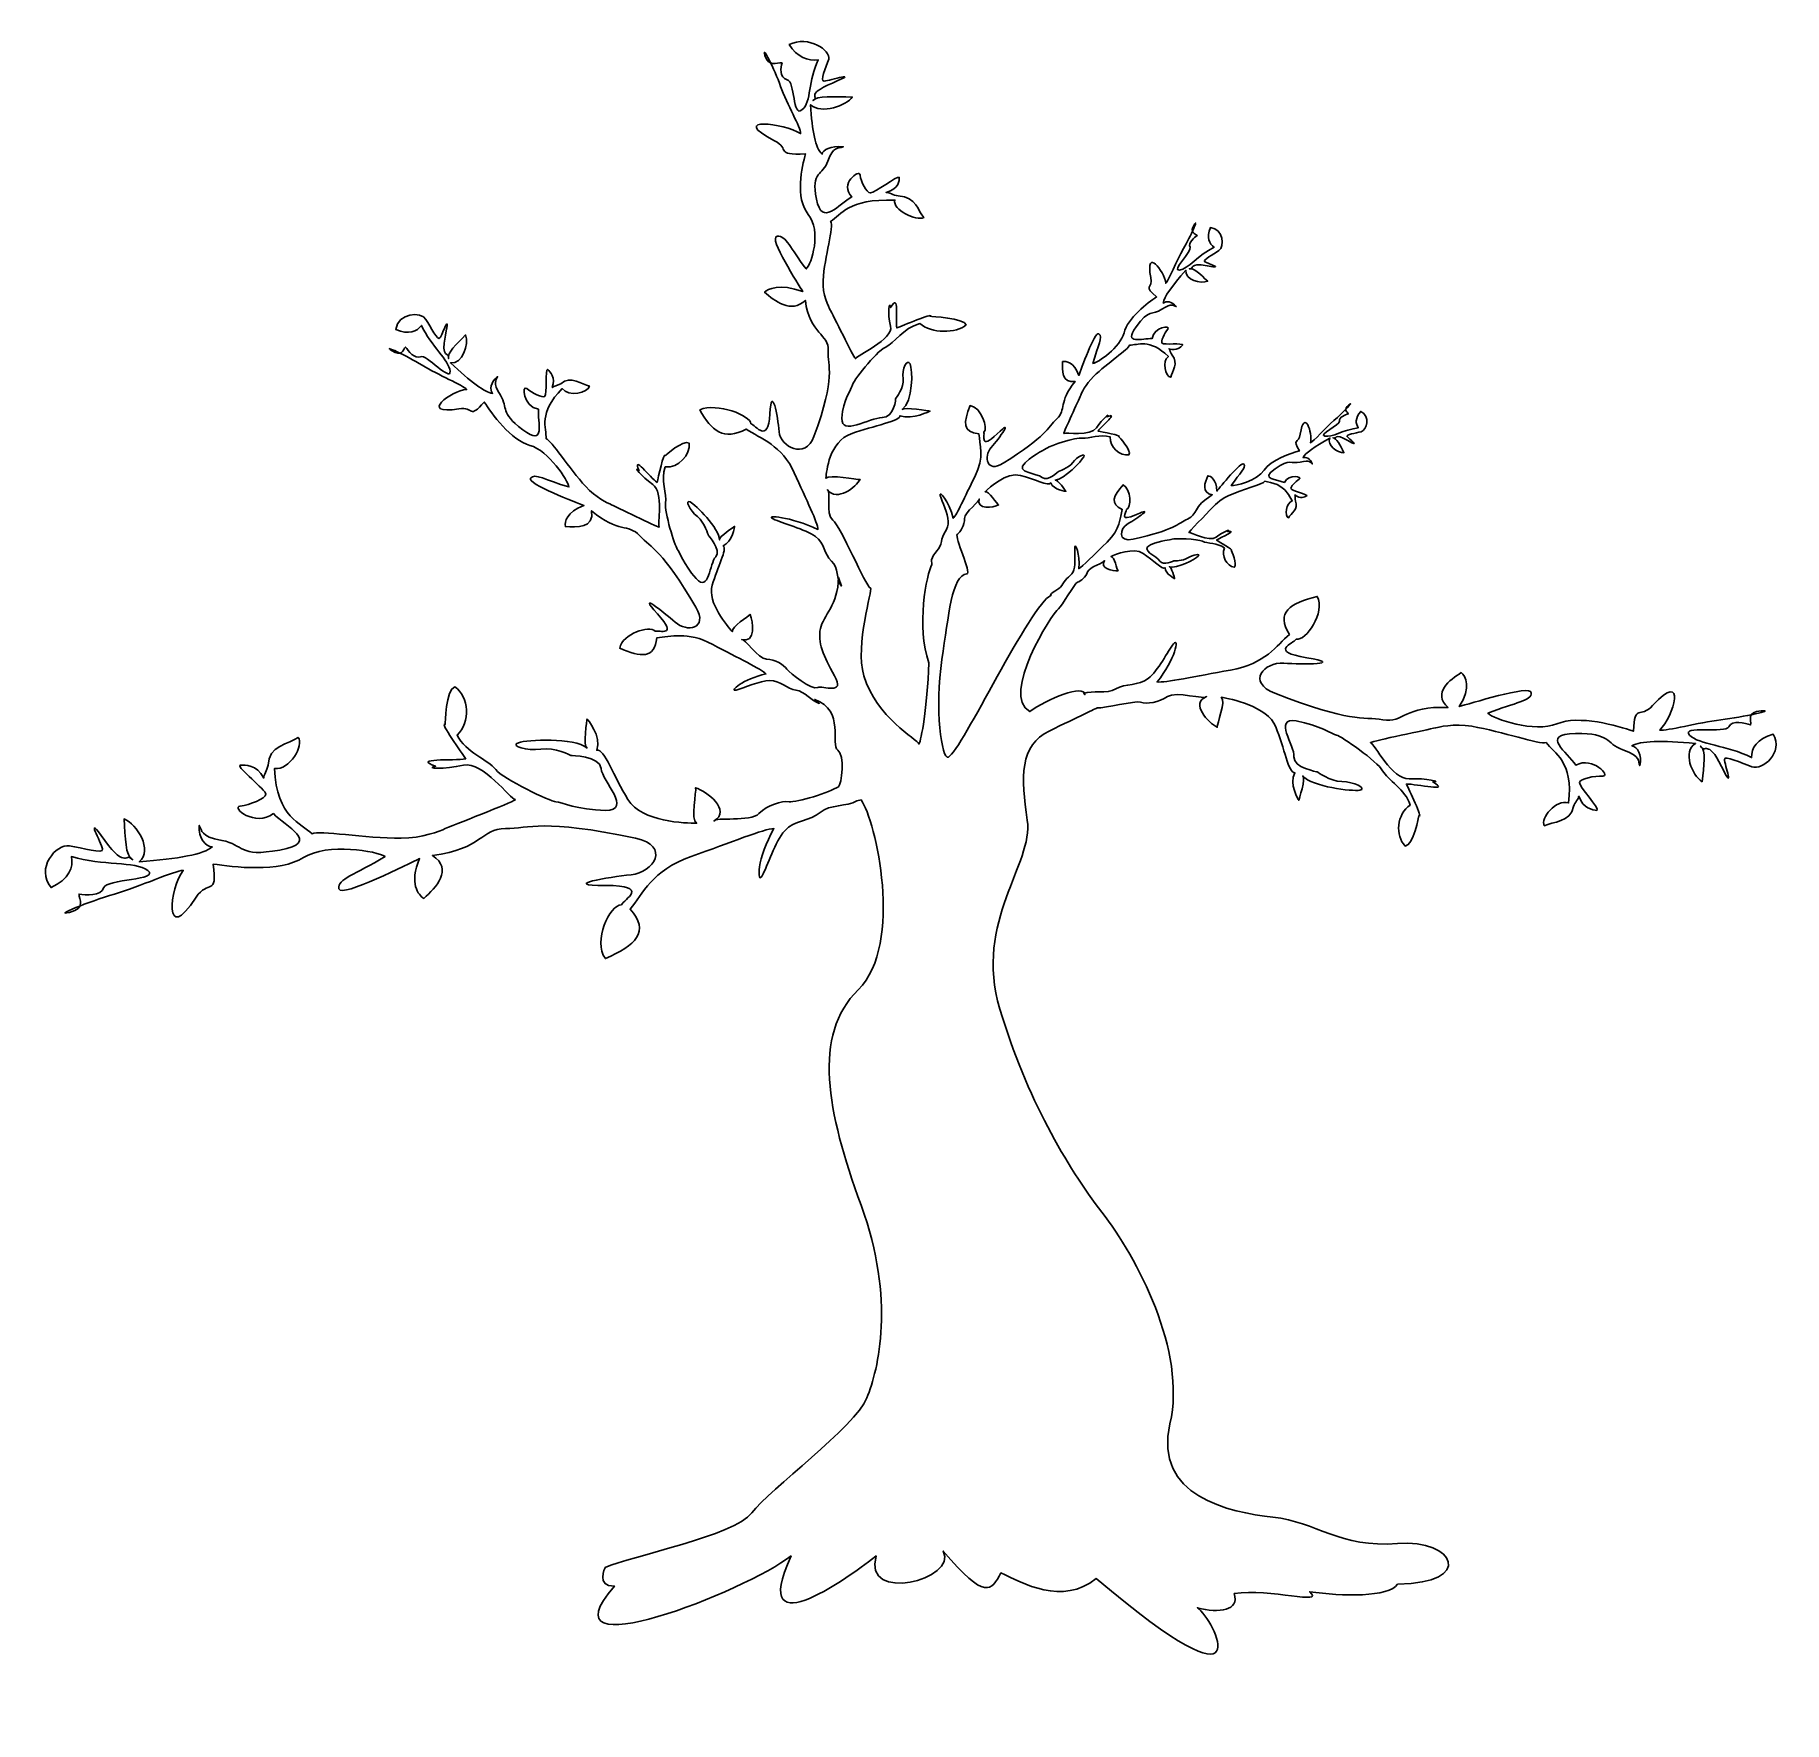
# Model space of a CAD drawing. Header units: centimetres. Extents: x -10.7 to 10.7, y -10.7 to 9.9.
import ezdxf

# ---------------------------------------------------------------- set-up
doc = ezdxf.new("R2010")
doc.units = ezdxf.units.CM
doc.header["$MEASUREMENT"] = 0
doc.layers.add('Camada 1', color=7, linetype='Continuous')

msp = doc.modelspace()

# ---------------------------------------------------------------- linework, layer by layer
at = {"layer": 'Camada 1'}
msp.add_open_spline([(-3.73109, -8.79086), (-3.41505, -8.65037), (-2.15087, -8.40457), (-1.94015, -8.12361), (-1.94015, -8.12361), (-1.72944, -7.84268), (-0.67597, -7.07012), (-0.5355, -6.71896), (-0.5355, -6.71896), (-0.39501, -6.3678), (-0.18437, -5.52505), (-0.60572, -4.36618), (-0.60572, -4.36618), (-1.0271, -3.20733), (-1.20267, -2.29436), (-0.64083, -1.73246), (-0.64083, -1.73246), (-0.07899, -1.17056), (-0.43017, 0.33944), (-0.60572, 0.58526), (-0.60572, 0.58526), (-0.60572, 0.58526), (-0.6597, 0.57597), (-0.6597, 0.57597), (-0.6597, 0.57597), (-0.77773, 0.49728), (-0.9876, 0.5366), (-1.1056, 0.43169), (-1.1056, 0.43169), (-1.22363, 0.32681), (-1.42035, 0.33996), (-1.53833, 0.20878), (-1.53833, 0.20878), (-1.65636, 0.07757), (-1.7482, -0.224), (-1.81373, -0.34195), (-1.81373, -0.34195), (-1.87932, -0.45998), (-1.87932, -0.11901), (-1.66951, 0.23503), (-1.66951, 0.23503), (-1.78754, 0.23503), (-2.19407, 0.06456), (-2.67929, -0.10597), (-2.67929, -0.10597), (-3.16451, -0.27644), (-3.26944, -0.56497), (-3.42679, -0.74851), (-3.42679, -0.74851), (-3.17763, -1.02394), (-3.3612, -1.19444), (-3.72842, -1.35176), (-3.72842, -1.35176), (-3.88579, -1.14189), (-3.67598, -0.69607), (-3.53168, -0.69607), (-3.53168, -0.69607), (-3.50546, -0.63048), (-3.16449, -0.45998), (-3.72842, -0.45998), (-3.72842, -0.45998), (-4.29235, -0.45998), (-3.68908, -0.3551), (-3.41367, -0.32898), (-3.41367, -0.32898), (-3.13827, -0.30265), (-2.92845, 0.02516), (-3.3612, 0.11695), (-3.3612, 0.11695), (-4.50645, 0.35989), (-4.64641, 0.23501), (-4.94807, 0.23501), (-4.94807, 0.23501), (-5.24973, 0.23501), (-5.22347, -0.01415), (-5.83985, -0.09291), (-5.83985, -0.09291), (-5.57754, -0.26338), (-5.80048, -0.48629), (-5.94478, -0.6175), (-5.94478, -0.6175), (-6.01034, -0.57805), (-6.12832, -0.43388), (-5.99717, -0.13217), (-5.99717, -0.13217), (-6.11525, -0.18461), (-6.95454, -0.6175), (-6.98076, -0.49936), (-6.98076, -0.49936), (-7.00698, -0.38141), (-6.78404, -0.32899), (-6.41688, -0.10598), (-6.41688, -0.10598), (-6.50864, -0.04039), (-7.12501, 0.06452), (-7.41354, -0.11902), (-7.41354, -0.11902), (-7.70202, -0.30264), (-8.2791, -0.23708), (-8.51513, -0.19779), (-8.51513, -0.19779), (-8.46264, -0.60435), (-8.58072, -0.38141), (-8.72494, -0.60435), (-8.72494, -0.60435), (-9.12298, -1.2194), (-9.05284, -0.48629), (-8.88237, -0.27645), (-8.88237, -0.27645), (-8.98725, -0.27645), (-9.40693, -0.47314), (-9.72165, -0.56495), (-9.72165, -0.56495), (-10.0364, -0.65679), (-10.4823, -0.8403), (-10.27246, -0.78797), (-10.27246, -0.78797), (-10.06259, -0.73545), (-10.15443, -0.63046), (-10.15443, -0.56495), (-10.15443, -0.56495), (-10.07572, -0.57802), (-9.879, -0.59117), (-9.8528, -0.48626), (-9.8528, -0.48626), (-9.82653, -0.38138), (-9.15771, -0.39445), (-9.31509, -0.27642), (-9.31509, -0.27642), (-9.47246, -0.15836), (-9.86585, -0.22398), (-10.24624, -0.10595), (-10.24624, -0.10595), (-10.21997, -0.23705), (-10.27246, -0.38138), (-10.4954, -0.48626), (-10.4954, -0.48626), (-10.69209, -0.2502), (-10.42981, 0.05148), (-10.27246, 0.02518), (-10.27246, 0.02518), (-10.11509, -0.00096), (-9.8528, -0.07973), (-9.86585, -0.01411), (-9.86585, -0.01411), (-9.879, 0.05148), (-10.10194, 0.45807), (-9.83968, 0.09077), (-9.83968, 0.09077), (-9.57737, -0.27642), (-9.57737, -0.04033), (-9.49868, -0.14529), (-9.49868, -0.14529), (-9.59049, -0.10595), (-9.59049, 0.13014), (-9.60359, 0.35308), (-9.60359, 0.35308), (-9.44622, 0.28757), (-9.24952, -0.02726), (-9.42002, -0.17143), (-9.42002, -0.17143), (-8.93475, -0.13214), (-8.63312, -0.0797), (-8.52824, 0.01203), (-8.52824, 0.01203), (-8.60695, 0.01203), (-8.69871, 0.11702), (-8.68561, 0.27442), (-8.68561, 0.27442), (-8.64627, 0.20883), (-8.68561, 0.14324), (-8.41023, 0.0908), (-8.41023, 0.0908), (-8.13477, 0.03839), (-8.21349, -0.11896), (-7.70199, -0.02723), (-7.70199, -0.02723), (-7.19055, 0.06461), (-7.63643, 0.26127), (-7.78073, 0.41862), (-7.78073, 0.41862), (-8.00367, 0.24815), (-8.30529, 0.49739), (-8.18726, 0.51054), (-8.18726, 0.51054), (-8.06923, 0.52361), (-7.87251, 0.60227), (-7.87251, 0.65471), (-7.87251, 0.65471), (-7.87251, 0.70715), (-8.22658, 0.98261), (-8.18726, 1.00883), (-8.18726, 1.00883), (-8.1217, 1.00883), (-7.99054, 1.02198), (-7.89873, 0.85151), (-7.89873, 0.85151), (-7.89873, 0.8908), (-7.85939, 0.94324), (-7.84629, 1.00883), (-7.84629, 1.00883), (-7.84629, 1.24492), (-7.58398, 1.27114), (-7.4791, 1.3498), (-7.4791, 1.3498), (-7.40033, 1.25807), (-7.58398, 0.94324), (-7.76758, 0.96957), (-7.76758, 0.96957), (-7.74136, 0.36621), (-7.43973, 0.3007), (-7.30858, 0.1696), (-7.30858, 0.1696), (-7.22518, 0.21953), (-6.66456, 0.11724), (-6.22011, 0.11708), (-6.22011, 0.11708), (-5.96563, 0.117), (-5.74926, 0.20648), (-5.68245, 0.23514), (-5.68245, 0.23514), (-5.49883, 0.3138), (-4.77755, 0.58926), (-4.82999, 0.58926), (-4.82999, 0.58926), (-4.88248, 0.58926), (-5.22345, 1.06133), (-5.45949, 1.00886), (-5.45949, 1.00886), (-5.69558, 0.95645), (-5.94476, 0.9696), (-5.80046, 0.99571), (-5.80046, 0.99571), (-6.10209, 1.1007), (-5.57755, 1.0613), (-5.43327, 1.08763), (-5.43327, 1.08763), (-5.47261, 1.15314), (-5.76114, 1.54655), (-5.68245, 1.50715), (-5.68245, 1.50715), (-5.68245, 1.50715), (-5.68245, 1.94001), (-5.56442, 1.96626), (-5.56442, 1.96626), (-5.39395, 1.84812), (-5.36768, 1.53348), (-5.5382, 1.37605), (-5.5382, 1.37605), (-5.43327, 1.16618), (-5.15786, 1.07448), (-5.06605, 0.95645), (-5.06605, 0.95645), (-4.97429, 0.83839), (-4.39724, 0.56304), (-4.3317, 0.56304), (-4.3317, 0.56304), (-4.26611, 0.56304), (-4.06939, 0.45816), (-3.72845, 0.45816), (-3.72845, 0.45816), (-3.38751, 0.45816), (-3.76777, 0.81217), (-3.78094, 0.9696), (-3.78094, 0.9696), (-3.79401, 1.12692), (-4.1481, 1.12692), (-4.1481, 1.12692), (-4.1481, 1.12692), (-4.1481, 1.12692), (-4.34482, 1.2318), (-4.51529, 1.20558), (-4.51529, 1.20558), (-4.68576, 1.17936), (-4.89558, 1.24495), (-4.79069, 1.28424), (-4.79069, 1.28424), (-4.68576, 1.32372), (-4.10878, 1.34983), (-3.95141, 1.21865), (-3.95141, 1.21865), (-4.0038, 1.23183), (-3.95141, 1.57277), (-3.95141, 1.57277), (-3.95141, 1.57277), (-3.95141, 1.57277), (-3.76776, 1.36301), (-3.83333, 1.19251), (-3.83333, 1.19251), (-3.74157, 1.21862), (-3.62352, 0.86461), (-3.45304, 0.58926), (-3.45304, 0.58926), (-3.28257, 0.3138), (-2.74488, 0.30073), (-2.61373, 0.30073), (-2.61373, 0.30073), (-2.69239, 0.3401), (-2.61373, 0.69414), (-2.62685, 0.73351), (-2.62685, 0.73351), (-2.4957, 0.69414), (-2.18095, 0.45816), (-2.40389, 0.32695), (-2.40389, 0.32695), (-2.39079, 0.37939), (-1.95799, 0.3138), (-1.85308, 0.41868), (-1.85308, 0.41868), (-1.7482, 0.52367), (-1.57773, 0.57611), (-1.48594, 0.56304), (-1.48594, 0.56304), (-1.39408, 0.54989), (-0.98061, 0.67946), (-0.88269, 0.74661), (-0.88269, 0.74661), (-0.84245, 0.77418), (-0.80122, 1.13703), (-0.89192, 1.19471), (-0.89192, 1.19471), (-0.98262, 1.25239), (-0.80122, 1.68128), (-1.1723, 1.8132), (-1.1723, 1.8132), (-1.1723, 1.8132), (-1.11719, 1.76446), (-1.11719, 1.76446), (-1.11719, 1.76446), (-1.21323, 1.78833), (-1.29163, 1.91474), (-1.40106, 1.92628), (-1.40106, 1.92628), (-1.51062, 1.93774), (-1.59632, 2.04532), (-1.71933, 2.04442), (-1.71933, 2.04442), (-1.84226, 2.04352), (-2.04077, 1.94901), (-2.13242, 1.92737), (-2.13242, 1.92737), (-2.22397, 1.90565), (-2.04839, 2.06585), (-1.76751, 2.12425), (-1.76751, 2.12425), (-1.82291, 2.18497), (-2.10176, 2.31419), (-2.41767, 2.48406), (-2.41767, 2.48406), (-2.73345, 2.65374), (-2.93133, 2.57209), (-3.09982, 2.56687), (-3.09982, 2.56687), (-3.12451, 2.30917), (-3.29863, 2.32359), (-3.5522, 2.43873), (-3.5522, 2.43873), (-3.51817, 2.61841), (-3.18999, 2.71985), (-3.12217, 2.64561), (-3.12217, 2.64561), (-3.07608, 2.66291), (-2.82803, 2.5674), (-3.09307, 2.85773), (-3.09307, 2.85773), (-3.35808, 3.14822), (-3.02052, 2.88683), (-2.87757, 2.75735), (-2.87757, 2.75735), (-2.73456, 2.62797), (-2.46717, 2.67393), (-2.62333, 2.93991), (-2.62333, 2.93991), (-3.03642, 3.64381), (-3.16663, 3.65725), (-3.30831, 3.81248), (-3.30831, 3.81248), (-3.4501, 3.96784), (-3.56601, 3.83727), (-3.89621, 4.1176), (-3.89621, 4.1176), (-3.8607, 3.90252), (-4.08033, 3.91252), (-4.21569, 3.92517), (-4.21569, 3.92517), (-4.22614, 3.9774), (-4.20749, 4.10593), (-3.99048, 4.18018), (-3.99048, 4.18018), (-4.073, 4.21632), (-4.69025, 4.44519), (-4.64191, 4.51408), (-4.64191, 4.51408), (-4.59333, 4.58306), (-4.46168, 4.49291), (-4.17421, 4.40867), (-4.17421, 4.40867), (-4.18363, 4.4868), (-4.41924, 4.85343), (-4.64943, 4.91574), (-4.64943, 4.91574), (-4.87951, 4.97797), (-5.117, 5.306), (-5.20767, 5.44597), (-5.20767, 5.44597), (-5.3924, 5.2279), (-5.333, 5.39348), (-5.51567, 5.36297), (-5.51567, 5.36297), (-6.01936, 5.27881), (-5.60894, 5.58731), (-5.42079, 5.59811), (-5.42079, 5.59811), (-5.47003, 5.65209), (-5.76856, 5.77575), (-5.96379, 5.89466), (-5.96379, 5.89466), (-6.15895, 6.0137), (-6.46311, 6.15692), (-6.33743, 6.07357), (-6.33743, 6.07357), (-6.21186, 5.99009), (-6.20096, 6.08669), (-6.16722, 6.11749), (-6.16722, 6.11749), (-6.13693, 6.07087), (-6.05125, 5.96337), (-5.98487, 5.99922), (-5.98487, 5.99922), (-5.91857, 6.03504), (-5.61093, 5.68445), (-5.62414, 5.821), (-5.62414, 5.821), (-5.63734, 5.95742), (-5.85599, 6.12921), (-5.97403, 6.38051), (-5.97403, 6.38051), (-6.02917, 6.30542), (-6.12815, 6.26465), (-6.28687, 6.33013), (-6.28687, 6.33013), (-6.25785, 6.54238), (-5.97921, 6.54899), (-5.91873, 6.45565), (-5.91873, 6.45565), (-5.85827, 6.36236), (-5.77554, 6.19025), (-5.74797, 6.22782), (-5.74797, 6.22782), (-5.72035, 6.26544), (-5.61568, 6.5713), (-5.68156, 6.26354), (-5.68156, 6.26354), (-5.74734, 5.95604), (-5.62584, 6.06693), (-5.64285, 5.97713), (-5.64285, 5.97713), (-5.66584, 6.04285), (-5.54419, 6.15382), (-5.43547, 6.26529), (-5.43547, 6.26529), (-5.39533, 6.1535), (-5.46494, 5.90427), (-5.61943, 5.92429), (-5.61943, 5.92429), (-5.37109, 5.69294), (-5.20231, 5.56229), (-5.10569, 5.55133), (-5.10569, 5.55133), (-5.14271, 5.59184), (-5.13186, 5.68841), (-5.04462, 5.75564), (-5.04462, 5.75564), (-5.05991, 5.70455), (-5.11219, 5.69404), (-5.00975, 5.52749), (-5.00975, 5.52749), (-4.90736, 5.36109), (-5.02533, 5.32757), (-4.73768, 5.10741), (-4.73768, 5.10741), (-4.45002, 4.88714), (-4.55832, 5.2092), (-4.54504, 5.35749), (-4.54504, 5.35749), (-4.7376, 5.39223), (-4.75107, 5.66462), (-4.68889, 5.60993), (-4.68889, 5.60993), (-4.62669, 5.55532), (-4.49368, 5.49097), (-4.46661, 5.51563), (-4.46661, 5.51563), (-4.43968, 5.54024), (-4.46431, 5.85213), (-4.43224, 5.84416), (-4.43224, 5.84416), (-4.40136, 5.81043), (-4.33313, 5.74904), (-4.37774, 5.62165), (-4.37774, 5.62165), (-4.3575, 5.64012), (-4.31196, 5.64459), (-4.27209, 5.66859), (-4.27209, 5.66859), (-4.15043, 5.7795), (-4.01375, 5.65679), (-3.92387, 5.63986), (-3.92387, 5.63986), (-3.93411, 5.55615), (-4.18253, 5.50273), (-4.25529, 5.60954), (-4.25529, 5.60954), (-4.55363, 5.31255), (-4.44558, 5.12649), (-4.45153, 4.99732), (-4.45153, 4.99732), (-4.38655, 4.97785), (-4.17575, 4.64101), (-3.96695, 4.41209), (-3.96695, 4.41209), (-3.84741, 4.28107), (-3.69964, 4.21169), (-3.65352, 4.19074), (-3.65352, 4.19074), (-3.52671, 4.13319), (-3.04585, 3.89107), (-3.07043, 3.91822), (-3.07043, 3.91822), (-3.09517, 3.94521), (-3.0123, 4.34269), (-3.15025, 4.43958), (-3.15025, 4.43958), (-3.28815, 4.53644), (-3.39851, 4.67098), (-3.31723, 4.60894), (-3.31723, 4.60894), (-3.40499, 4.8137), (-3.17875, 4.52501), (-3.09752, 4.463), (-3.09752, 4.463), (-3.0822, 4.51414), (-3.01521, 4.84757), (-2.99849, 4.7886), (-2.99849, 4.7886), (-2.99849, 4.7886), (-2.77555, 4.99206), (-2.70655, 4.94349), (-2.70655, 4.94349), (-2.68724, 4.80022), (-2.83699, 4.63882), (-2.99815, 4.65266), (-2.99815, 4.65266), (-3.05699, 4.50005), (-2.97476, 4.31508), (-2.99238, 4.21223), (-2.99238, 4.21223), (-3.01003, 4.1096), (-2.88059, 3.68304), (-2.84988, 3.64933), (-2.84988, 3.64933), (-2.819, 3.61554), (-2.78048, 3.46489), (-2.6203, 3.28928), (-2.6203, 3.28928), (-2.46009, 3.11365), (-2.4565, 3.47589), (-2.38165, 3.55669), (-2.38165, 3.55669), (-2.30672, 3.63734), (-2.47325, 3.81971), (-2.47325, 3.81971), (-2.47325, 3.81971), (-2.47325, 3.81971), (-2.51159, 3.97028), (-2.6052, 4.04574), (-2.6052, 4.04574), (-2.69889, 4.12133), (-2.76366, 4.26011), (-2.6941, 4.2246), (-2.6941, 4.2246), (-2.62459, 4.18909), (-2.33988, 3.90424), (-2.3335, 3.76158), (-2.3335, 3.76158), (-2.35139, 3.79473), (-2.15118, 3.92795), (-2.15118, 3.92795), (-2.15118, 3.92795), (-2.15118, 3.92795), (-2.17298, 3.7348), (-2.29152, 3.6884), (-2.29152, 3.6884), (-2.23479, 3.65353), (-2.36171, 3.42628), (-2.42334, 3.20913), (-2.42334, 3.20913), (-2.48507, 2.99196), (-2.23922, 2.70886), (-2.17744, 2.64128), (-2.17744, 2.64128), (-2.19424, 2.7002), (-1.97487, 2.82617), (-1.9608, 2.85141), (-1.9608, 2.85141), (-1.91947, 2.76545), (-1.89307, 2.49242), (-2.06547, 2.54558), (-2.06547, 2.54558), (-2.03221, 2.56341), (-1.86256, 2.30976), (-1.75929, 2.3051), (-1.75929, 2.3051), (-1.65589, 2.30031), (-1.54879, 2.23726), (-1.51238, 2.18381), (-1.51238, 2.18381), (-1.47603, 2.13036), (-1.20896, 1.92349), (-1.1344, 1.95944), (-1.1344, 1.95944), (-1.08005, 1.98566), (-0.79171, 1.85879), (-0.93012, 2.10099), (-0.93012, 2.10099), (-1.06853, 2.34319), (-1.13774, 2.5162), (-1.10313, 2.67768), (-1.10313, 2.67768), (-1.06852, 2.83916), (-0.884, 2.96602), (-0.884, 3.30051), (-0.884, 3.30051), (-0.884, 3.30051), (-0.84661, 3.19759), (-0.84661, 3.19759), (-0.84661, 3.19759), (-0.91733, 3.28078), (-0.87156, 3.41836), (-0.96752, 3.50287), (-0.96752, 3.50287), (-1.06348, 3.5874), (-1.04324, 3.71769), (-1.16434, 3.80375), (-1.16434, 3.80375), (-1.28536, 3.88963), (-1.57085, 3.96766), (-1.68136, 4.01793), (-1.68136, 4.01793), (-1.79193, 4.0682), (-1.46525, 4.0492), (-1.1341, 3.88961), (-1.1341, 3.88961), (-1.1295, 3.96822), (-1.27711, 4.24873), (-1.42162, 4.58152), (-1.42162, 4.58152), (-1.56619, 4.91442), (-1.83858, 5.00038), (-2.00831, 5.11553), (-2.00831, 5.11553), (-2.28186, 4.9648), (-2.43815, 5.09667), (-2.5747, 5.35014), (-2.5747, 5.35014), (-2.3675, 5.4433), (-1.94848, 5.27868), (-1.95404, 5.1825), (-1.95404, 5.1825), (-1.89223, 5.16139), (-1.74206, 4.92466), (-1.72023, 5.30042), (-1.72023, 5.30042), (-1.69838, 5.67626), (-1.62125, 5.26835), (-1.60678, 5.08336), (-1.60678, 5.08336), (-1.59228, 4.89836), (-1.28637, 4.74027), (-1.18165, 5.02362), (-1.18165, 5.02362), (-0.90439, 5.77321), (-1.01864, 5.87346), (-1.00695, 6.07447), (-1.00695, 6.07447), (-0.99528, 6.27545), (-1.23505, 6.2719), (-1.28648, 6.68701), (-1.28648, 6.68701), (-1.45999, 6.5218), (-1.66502, 6.68272), (-1.78503, 6.78618), (-1.78503, 6.78618), (-1.74479, 6.82767), (-1.60207, 6.89831), (-1.31807, 6.79409), (-1.31807, 6.79409), (-1.36384, 6.87563), (-1.7459, 7.45912), (-1.63187, 7.47002), (-1.63187, 7.47002), (-1.5177, 7.48087), (-1.47614, 7.32945), (-1.27672, 7.07225), (-1.27672, 7.07225), (-1.21031, 7.12982), (-1.08593, 7.53469), (-1.25068, 7.73723), (-1.25068, 7.73723), (-1.41536, 7.93964), (-1.33016, 8.32061), (-1.2833, 8.47574), (-1.2833, 8.47574), (-1.67494, 8.46341), (-1.45671, 8.52966), (-1.66475, 8.63825), (-1.66475, 8.63825), (-2.23858, 8.93768), (-1.53891, 8.85008), (-1.34447, 8.72477), (-1.34447, 8.72477), (-1.34042, 8.79473), (-1.51259, 9.08532), (-1.58842, 9.30024), (-1.58842, 9.30024), (-1.66406, 9.51511), (-1.82274, 9.8225), (-1.78061, 9.67973), (-1.78061, 9.67973), (-1.73849, 9.53696), (-1.63443, 9.59229), (-1.57162, 9.58858), (-1.57162, 9.58858), (-1.58715, 9.53693), (-1.60739, 9.40652), (-1.50791, 9.38324), (-1.50791, 9.38324), (-1.40837, 9.3599), (-1.4469, 8.9149), (-1.32768, 9.01327), (-1.32768, 9.01327), (-1.20851, 9.11148), (-1.25608, 9.37739), (-1.12824, 9.62425), (-1.12824, 9.62425), (-1.2549, 9.61406), (-1.39108, 9.65708), (-1.48299, 9.81144), (-1.48299, 9.81144), (-1.24918, 9.92947), (-0.97033, 9.73783), (-1.00161, 9.63443), (-1.00161, 9.63443), (-1.03278, 9.53098), (-1.1184, 9.36059), (-1.05506, 9.36569), (-1.05506, 9.36569), (-0.99172, 9.37072), (-0.59349, 9.49671), (-0.95558, 9.34235), (-0.95558, 9.34235), (-1.31753, 9.18804), (-1.09136, 9.1749), (-1.19495, 9.12828), (-1.19495, 9.12828), (-1.15367, 9.18734), (-0.92748, 9.17413), (-0.71333, 9.1704), (-0.71333, 9.1704), (-0.78225, 9.06922), (-1.09147, 8.95569), (-1.2231, 9.07737), (-1.2231, 9.07737), (-1.20418, 8.75183), (-1.16571, 8.54786), (-1.08173, 8.4728), (-1.08173, 8.4728), (-1.07871, 8.52529), (-0.97468, 8.58054), (-0.82432, 8.5631), (-0.82432, 8.5631), (-0.88872, 8.54053), (-0.95, 8.5704), (-1.01098, 8.38982), (-1.01098, 8.38982), (-1.07186, 8.20919), (-1.21968, 8.27039), (-1.15147, 7.92436), (-1.15147, 7.92436), (-1.08334, 7.5785), (-0.87763, 7.86462), (-0.72115, 7.95201), (-0.72115, 7.95201), (-0.87588, 8.11013), (-0.62545, 8.29716), (-0.61754, 8.21778), (-0.61754, 8.21778), (-0.60947, 8.13843), (-0.54179, 8.00291), (-0.49147, 8), (-0.49147, 8), (-0.44128, 7.99712), (-0.16365, 8.2177), (-0.13997, 8.19), (-0.13997, 8.19), (-0.14248, 8.14634), (-0.13505, 8.05821), (-0.30197, 8.00654), (-0.30197, 8.00654), (-0.26432, 8.00437), (-0.21548, 7.97521), (-0.15317, 7.9628), (-0.15317, 7.9628), (0.07294, 7.94965), (0.08792, 7.77344), (0.15928, 7.69912), (0.15928, 7.69912), (0.06826, 7.65181), (-0.22614, 7.79175), (-0.19394, 7.91259), (-0.19394, 7.91259), (-0.77301, 7.92876), (-0.84751, 7.73138), (-0.97827, 7.65131), (-0.97827, 7.65131), (-0.93348, 7.59289), (-1.05331, 7.22507), (-1.07077, 6.92884), (-1.07077, 6.92884), (-1.08064, 6.75922), (-1.00333, 6.61004), (-0.97846, 6.56395), (-0.97846, 6.56395), (-0.9102, 6.43721), (-0.67429, 5.94117), (-0.67228, 5.97615), (-0.67228, 5.97615), (-0.67019, 6.0111), (-0.20468, 6.21205), (-0.24572, 6.37226), (-0.24572, 6.37226), (-0.28689, 6.53247), (-0.26464, 6.69778), (-0.24514, 6.60017), (-0.24514, 6.60017), (-0.13288, 6.79538), (-0.19095, 6.44803), (-0.17143, 6.3504), (-0.17143, 6.3504), (-0.10708, 6.37297), (0.28109, 6.54323), (0.24034, 6.49304), (0.24034, 6.49304), (0.24034, 6.49304), (0.655, 6.46894), (0.67555, 6.38879), (0.67555, 6.38879), (0.5558, 6.28179), (0.2533, 6.28182), (0.10908, 6.40419), (0.10908, 6.40419), (-0.09603, 6.34603), (-0.19466, 6.16757), (-0.31134, 6.11296), (-0.31134, 6.11296), (-0.42794, 6.05835), (-0.71417, 5.68918), (-0.71673, 5.64549), (-0.71673, 5.64549), (-0.71927, 5.60178), (-0.82738, 5.47653), (-0.84063, 5.24928), (-0.84063, 5.24928), (-0.85383, 5.02208), (-0.49995, 5.25576), (-0.34856, 5.25576), (-0.34856, 5.25576), (-0.19732, 5.25568), (-0.18357, 5.49166), (-0.18357, 5.49166), (-0.18357, 5.49166), (-0.18357, 5.49166), (-0.07541, 5.61691), (-0.0939, 5.73201), (-0.0939, 5.73201), (-0.11242, 5.84713), (-0.04146, 5.98328), (-0.00786, 5.91111), (-0.00786, 5.91111), (0.02585, 5.83912), (0.02855, 5.45304), (-0.10314, 5.35551), (-0.10314, 5.35551), (-0.08864, 5.38967), (0.236, 5.33577), (0.236, 5.33577), (0.236, 5.33577), (0.236, 5.33577), (0.02783, 5.22507), (-0.13296, 5.27828), (-0.13296, 5.27828), (-0.11129, 5.21565), (-0.45517, 5.15673), (-0.72568, 5.05846), (-0.72568, 5.05846), (-0.99614, 4.96019), (-1.02961, 4.60266), (-1.03471, 4.51516), (-1.03471, 4.51516), (-0.99388, 4.56543), (-0.65771, 4.4932), (-0.61945, 4.49979), (-0.61945, 4.49979), (-0.66226, 4.41465), (-0.90062, 4.21804), (-1.01767, 4.37395), (-1.01767, 4.37395), (-0.96788, 4.36226), (-1.04749, 4.07746), (-0.95097, 4.00179), (-0.95097, 4.00179), (-0.8545, 3.92601), (-0.54997, 3.19793), (-0.49247, 3.17325), (-0.49247, 3.17325), (-0.4577, 3.15835), (-0.68575, 2.48806), (-0.57185, 2.10174), (-0.57185, 2.10174), (-0.42133, 1.59128), (0.07654, 1.32744), (0.10281, 1.26836), (0.10281, 1.26836), (0.12707, 1.31686), (0.2015, 1.70341), (0.22187, 2.26049), (0.22187, 2.26049), (0.06312, 2.69703), (0.19462, 3.346), (0.25788, 3.46202), (0.25788, 3.46202), (0.25788, 3.46202), (0.25518, 3.51988), (0.25518, 3.51988), (0.25518, 3.51988), (0.27161, 3.59394), (0.36715, 3.65648), (0.37382, 3.74083), (0.37382, 3.74083), (0.38049, 3.82507), (0.46132, 3.89294), (0.4583, 3.98732), (0.4583, 3.98732), (0.45523, 4.08164), (0.37882, 4.23214), (0.36048, 4.30202), (0.36048, 4.30202), (0.34204, 4.37195), (0.46832, 4.24029), (0.51862, 4.02585), (0.51862, 4.02585), (0.56421, 4.06956), (0.65795, 4.28607), (0.78207, 4.53176), (0.78207, 4.53176), (0.90621, 4.77737), (0.8397, 4.92768), (0.83242, 5.05685), (0.83242, 5.05685), (0.63419, 5.07082), (0.64187, 5.20473), (0.72524, 5.4016), (0.72524, 5.4016), (0.86378, 5.3789), (0.94802, 5.12903), (0.89238, 5.07555), (0.89238, 5.07555), (0.90654, 5.04049), (0.83809, 4.8483), (1.05579, 5.05735), (1.05579, 5.05735), (1.27352, 5.26634), (1.07947, 5.00224), (0.9829, 4.89005), (0.9829, 4.89005), (0.88633, 4.77779), (0.92681, 4.57348), (1.12792, 4.69849), (1.12792, 4.69849), (1.66008, 5.02914), (1.66783, 5.12928), (1.78427, 5.24107), (1.78427, 5.24107), (1.90066, 5.35294), (1.79816, 5.4394), (2.00694, 5.69816), (2.00694, 5.69816), (1.84255, 5.66681), (1.84597, 5.83548), (1.85306, 5.93959), (1.85306, 5.93959), (1.89293, 5.94864), (1.99197, 5.93676), (2.05316, 5.77171), (2.05316, 5.77171), (2.07925, 5.83566), (2.24284, 6.31384), (2.29668, 6.27802), (2.29668, 6.27802), (2.35055, 6.24217), (2.28398, 6.1393), (2.22482, 5.9171), (2.22482, 5.9171), (2.28456, 5.92583), (2.56142, 6.11376), (2.60474, 6.29162), (2.60474, 6.29162), (2.648, 6.46934), (2.89517, 6.65799), (3.00085, 6.73025), (3.00085, 6.73025), (2.82982, 6.86781), (2.95815, 6.8255), (2.93111, 6.96507), (2.93111, 6.96507), (2.85676, 7.34996), (3.10142, 7.04098), (3.11349, 6.89675), (3.11349, 6.89675), (3.15387, 6.93564), (3.243, 7.16713), (3.33047, 7.31926), (3.33047, 7.31926), (3.41797, 7.47137), (3.52203, 7.70751), (3.46041, 7.60948), (3.46041, 7.60948), (3.39895, 7.51145), (3.47319, 7.50494), (3.4975, 7.47965), (3.4975, 7.47965), (3.46236, 7.45557), (3.38145, 7.38768), (3.41019, 7.33746), (3.41019, 7.33746), (3.43903, 7.28727), (3.17601, 7.04443), (3.28054, 7.05719), (3.28054, 7.05719), (3.38497, 7.06997), (3.51258, 7.24115), (3.70316, 7.33648), (3.70316, 7.33648), (3.6444, 7.37738), (3.61122, 7.45258), (3.65837, 7.57566), (3.65837, 7.57566), (3.82175, 7.55754), (3.83236, 7.34381), (3.7619, 7.29565), (3.7619, 7.29565), (3.69144, 7.24736), (3.56095, 7.18053), (3.59034, 7.16013), (3.59034, 7.16013), (3.61963, 7.13965), (3.85643, 7.06533), (3.6191, 7.10986), (3.6191, 7.10986), (3.38174, 7.15442), (3.46924, 7.06332), (3.39997, 7.07459), (3.39997, 7.07459), (3.44998, 7.09345), (3.53755, 7.00239), (3.62516, 6.92113), (3.62516, 6.92113), (3.54026, 6.88811), (3.34753, 6.93666), (3.35989, 7.05562), (3.35989, 7.05562), (3.18725, 6.86054), (3.0902, 6.72849), (3.08372, 6.65414), (3.08372, 6.65414), (3.11407, 6.6833), (3.18842, 6.67679), (3.24168, 6.6113), (3.24168, 6.6113), (3.20223, 6.62196), (3.19313, 6.66189), (3.06735, 6.58003), (3.06735, 6.58003), (2.94165, 6.49822), (2.91355, 6.58813), (2.75027, 6.36305), (2.75027, 6.36305), (2.58681, 6.13805), (2.83189, 6.2274), (2.9459, 6.2201), (2.9459, 6.2201), (2.96876, 6.36856), (3.17754, 6.38414), (3.13682, 6.33543), (3.13682, 6.33543), (3.09618, 6.28659), (3.04932, 6.18329), (3.0689, 6.163), (3.0689, 6.163), (3.08827, 6.14276), (3.32695, 6.16774), (3.32155, 6.14294), (3.32155, 6.14294), (3.29634, 6.1187), (3.25054, 6.06505), (3.15179, 6.0968), (3.15179, 6.0968), (3.16658, 6.08161), (3.17071, 6.04679), (3.19, 6.01655), (3.19, 6.01655), (3.27739, 5.92545), (3.18585, 5.81809), (3.17468, 5.74884), (3.17468, 5.74884), (3.11017, 5.75506), (3.06438, 5.94463), (3.14494, 6.00258), (3.14494, 6.00258), (2.91121, 6.22578), (2.77055, 6.13924), (2.67126, 6.14125), (2.67126, 6.14125), (2.65766, 6.09103), (2.40329, 5.92276), (2.23165, 5.75808), (2.23165, 5.75808), (2.13338, 5.66376), (2.08301, 5.54901), (2.06787, 5.51326), (2.06787, 5.51326), (2.02612, 5.41478), (1.84983, 5.04111), (1.86999, 5.06058), (1.86999, 5.06058), (1.89028, 5.08), (2.19694, 5.02412), (2.26856, 5.13189), (2.26856, 5.13189), (2.34026, 5.2396), (2.44125, 5.32689), (2.3953, 5.26331), (2.3953, 5.26331), (2.55069, 5.33467), (2.33357, 5.15536), (2.28764, 5.09178), (2.28764, 5.09178), (2.32714, 5.08112), (2.58432, 5.03611), (2.53944, 5.02214), (2.53944, 5.02214), (2.53944, 5.02214), (2.69986, 4.85506), (2.66398, 4.80119), (2.66398, 4.80119), (2.55431, 4.78357), (2.42763, 4.8953), (2.43512, 5.01929), (2.43512, 5.01929), (2.3168, 5.06139), (2.17649, 4.99474), (2.09722, 5.00627), (2.09722, 5.00627), (2.01814, 5.01781), (1.69333, 4.91023), (1.66796, 4.88588), (1.66796, 4.88588), (1.64264, 4.86162), (1.52784, 4.82921), (1.39623, 4.70279), (1.39623, 4.70279), (1.26457, 4.57642), (1.54254, 4.58068), (1.60604, 4.52478), (1.60604, 4.52478), (1.66943, 4.46895), (1.80609, 4.60019), (1.80609, 4.60019), (1.80609, 4.60019), (1.80609, 4.60019), (1.92089, 4.6326), (1.97698, 4.70589), (1.97698, 4.70589), (2.0331, 4.77921), (2.1384, 4.83165), (2.1125, 4.77757), (2.1125, 4.77757), (2.08662, 4.72354), (1.87353, 4.49949), (1.76423, 4.49179), (1.76423, 4.49179), (1.78929, 4.50616), (1.89544, 4.35513), (1.89544, 4.35513), (1.89544, 4.35513), (1.89544, 4.35513), (1.74672, 4.36809), (1.70891, 4.45816), (1.70891, 4.45816), (1.68317, 4.41403), (1.50634, 4.50695), (1.33847, 4.55008), (1.33847, 4.55008), (1.17057, 4.59323), (0.95818, 4.39903), (0.90752, 4.35037), (0.90752, 4.35037), (0.95247, 4.36434), (1.05341, 4.1985), (1.0731, 4.18818), (1.0731, 4.18818), (1.0078, 4.15474), (0.79886, 4.12915), (0.8363, 4.26253), (0.8363, 4.26253), (0.85072, 4.23729), (0.65929, 4.10222), (0.65771, 4.0229), (0.65771, 4.0229), (0.65607, 3.94347), (0.60971, 3.86002), (0.56939, 3.83102), (0.56939, 3.83102), (0.52915, 3.80218), (0.74812, 3.35162), (0.68472, 3.34659), (0.68472, 3.34659), (0.49975, 3.33193), (0.46395, 2.84081), (0.38071, 2.30011), (0.38071, 2.30011), (0.28988, 1.71043), (0.37584, 1.06744), (0.46009, 1.10954), (0.46009, 1.10954), (0.62159, 1.19026), (1.46903, 2.98906), (1.71123, 3.08132), (1.71123, 3.08132), (1.71123, 3.08132), (1.70475, 3.08619), (1.70475, 3.08619), (1.70475, 3.08619), (1.73814, 3.1399), (1.83035, 3.1626), (1.85882, 3.22692), (1.85882, 3.22692), (1.88734, 3.29127), (1.96947, 3.32225), (1.99312, 3.39713), (1.99312, 3.39713), (2.01677, 3.47201), (1.99825, 3.61123), (2.00312, 3.67113), (2.00312, 3.67113), (2.00791, 3.73114), (2.07085, 3.59292), (2.05109, 3.41073), (2.05109, 3.41073), (2.0989, 3.43245), (2.23225, 3.57654), (2.39746, 3.73522), (2.39746, 3.73522), (2.56272, 3.89381), (2.5519, 4.0301), (2.58182, 4.13355), (2.58182, 4.13355), (2.43005, 4.19917), (2.473, 4.3022), (2.59283, 4.43369), (2.59283, 4.43369), (2.69528, 4.37768), (2.6925, 4.15829), (2.63411, 4.13164), (2.63411, 4.13164), (2.63557, 4.10023), (2.52886, 3.96823), (2.75738, 4.07227), (2.75738, 4.07227), (2.98587, 4.17633), (2.76071, 4.02248), (2.65393, 3.96107), (2.65393, 3.96107), (2.54725, 3.89958), (2.52264, 3.728), (2.71505, 3.77062), (2.71505, 3.77062), (3.22395, 3.88344), (3.25766, 3.95993), (3.37984, 4.01557), (3.37984, 4.01557), (3.5021, 4.07121), (3.44551, 4.16739), (3.6808, 4.31296), (3.6808, 4.31296), (3.54311, 4.33368), (3.5923, 4.46515), (3.62653, 4.54495), (3.62653, 4.54495), (3.66042, 4.54109), (3.73485, 4.50444), (3.73736, 4.35797), (3.73736, 4.35797), (3.77538, 4.40099), (4.03578, 4.73124), (4.06822, 4.68825), (4.06822, 4.68825), (4.10058, 4.64523), (4.01993, 4.58287), (3.91217, 4.42475), (3.91217, 4.42475), (3.96154, 4.41515), (4.2307, 4.48635), (4.31378, 4.61395), (4.31378, 4.61395), (4.39678, 4.74159), (4.64276, 4.82146), (4.74566, 4.84909), (4.74566, 4.84909), (4.6494, 5.00416), (4.73846, 4.93558), (4.75574, 5.05258), (4.75574, 5.05258), (4.80352, 5.37524), (4.91039, 5.0652), (4.87999, 4.94868), (4.87999, 4.94868), (4.92251, 4.96805), (5.05633, 5.12518), (5.1669, 5.22049), (5.1669, 5.22049), (5.27755, 5.31579), (5.42431, 5.47243), (5.34901, 5.41247), (5.34901, 5.41247), (5.27368, 5.35249), (5.33028, 5.3269), (5.34234, 5.30034), (5.34234, 5.30034), (5.308, 5.29113), (5.22584, 5.26015), (5.23458, 5.21279), (5.23458, 5.21279), (5.24332, 5.16543), (4.96984, 5.04735), (5.05543, 5.02856), (5.05543, 5.02856), (5.14094, 5.00977), (5.28829, 5.10894), (5.46416, 5.13124), (5.46416, 5.13124), (5.42939, 5.17953), (5.42394, 5.24768), (5.49496, 5.33132), (5.49496, 5.33132), (5.61823, 5.27197), (5.56759, 5.10137), (5.49901, 5.08293), (5.49901, 5.08293), (5.43035, 5.06451), (5.30952, 5.04803), (5.327, 5.02387), (5.327, 5.02387), (5.34438, 4.99971), (5.50972, 4.87605), (5.33565, 4.97651), (5.33565, 4.97651), (5.16166, 5.07695), (5.20516, 4.98125), (5.15399, 5.00927), (5.15399, 5.00927), (5.19852, 5.01025), (5.24194, 4.9146), (5.28842, 4.82663), (5.28842, 4.82663), (5.21256, 4.8242), (5.07472, 4.91542), (5.11723, 5.00541), (5.11723, 5.00541), (4.92781, 4.89989), (4.81529, 4.82303), (4.78968, 4.76644), (4.78968, 4.76644), (4.82159, 4.78094), (4.87808, 4.75541), (4.90186, 4.68918), (4.90186, 4.68918), (4.87381, 4.70849), (4.8777, 4.74233), (4.75642, 4.71281), (4.75642, 4.71281), (4.63513, 4.68326), (4.63786, 4.76155), (4.44755, 4.62994), (4.44755, 4.62994), (4.25726, 4.49839), (4.47422, 4.50096), (4.5618, 4.46378), (4.5618, 4.46378), (4.62064, 4.57398), (4.78887, 4.52866), (4.74344, 4.50159), (4.74344, 4.50159), (4.69804, 4.47452), (4.63279, 4.40629), (4.64253, 4.38504), (4.64253, 4.38504), (4.65208, 4.36382), (4.84655, 4.31752), (4.83536, 4.29961), (4.83536, 4.29961), (4.8088, 4.28749), (4.75805, 4.25802), (4.68939, 4.31014), (4.68939, 4.31014), (4.69667, 4.29419), (4.69047, 4.26566), (4.69714, 4.23667), (4.69714, 4.23667), (4.74074, 4.14102), (4.63928, 4.08199), (4.61136, 4.03077), (4.61136, 4.03077), (4.56252, 4.05342), (4.57884, 4.21487), (4.65803, 4.2381), (4.65803, 4.2381), (4.53614, 4.47779), (4.40175, 4.44871), (4.32447, 4.47765), (4.32447, 4.47765), (4.29986, 4.44196), (4.0538, 4.38002), (3.87359, 4.2981), (3.87359, 4.2981), (3.77051, 4.25116), (3.69931, 4.17496), (3.67751, 4.15104), (3.67751, 4.15104), (3.61758, 4.08526), (3.37602, 3.84058), (3.39729, 3.85021), (3.39729, 3.85021), (3.41856, 3.85995), (3.64388, 3.73144), (3.72984, 3.79631), (3.72984, 3.79631), (3.81591, 3.86111), (3.91926, 3.90172), (3.86565, 3.86452), (3.86565, 3.86452), (4.00731, 3.87759), (3.78744, 3.79684), (3.73373, 3.75953), (3.73373, 3.75953), (3.76186, 3.74024), (3.95127, 3.63401), (3.91214, 3.63547), (3.91214, 3.63547), (3.91214, 3.63547), (3.99199, 3.46002), (3.949, 3.42761), (3.949, 3.42761), (3.85809, 3.44401), (3.78943, 3.56673), (3.82951, 3.66198), (3.82951, 3.66198), (3.74834, 3.72765), (3.61975, 3.71405), (3.56075, 3.74495), (3.56075, 3.74495), (3.5018, 3.77585), (3.21708, 3.78099), (3.1906, 3.76892), (3.1906, 3.76892), (3.1639, 3.75683), (3.0649, 3.76297), (2.92665, 3.70008), (2.92665, 3.70008), (2.78851, 3.63719), (3.00793, 3.56385), (3.04225, 3.50257), (3.04225, 3.50257), (3.0767, 3.44113), (3.22013, 3.50654), (3.22013, 3.50654), (3.22013, 3.50654), (3.22013, 3.50654), (3.31927, 3.50022), (3.38351, 3.54239), (3.38351, 3.54239), (3.44775, 3.58438), (3.54491, 3.59655), (3.50958, 3.56131), (3.50958, 3.56131), (3.47444, 3.52599), (3.24539, 3.40886), (3.15742, 3.43299), (3.15742, 3.43299), (3.18105, 3.43733), (3.22267, 3.28953), (3.22267, 3.28953), (3.22267, 3.28953), (3.22267, 3.28953), (3.10961, 3.34073), (3.10464, 3.42182), (3.10464, 3.42182), (3.07236, 3.39425), (2.9592, 3.51599), (2.83929, 3.59607), (2.83929, 3.59607), (2.71935, 3.67627), (2.49904, 3.58236), (2.44588, 3.55823), (2.44588, 3.55823), (2.48501, 3.55677), (2.51846, 3.39874), (2.53102, 3.38522), (2.53102, 3.38522), (2.47067, 3.37694), (2.29956, 3.41459), (2.36568, 3.50883), (2.36568, 3.50883), (2.37005, 3.4852), (2.18254, 3.43186), (2.15944, 3.37006), (2.15944, 3.37006), (2.13624, 3.30807), (2.07681, 3.25544), (2.0372, 3.24372), (2.0372, 3.24372), (1.99759, 3.23218), (1.84654, 2.95043), (1.80352, 2.91971), (1.80352, 2.91971), (1.72277, 2.86203), (1.09507, 1.86341), (1.45223, 1.66498), (1.45223, 1.66498), (1.65985, 1.81492), (2.12644, 2.00854), (2.12644, 1.87014), (2.12644, 1.87014), (2.12644, 1.87014), (2.10988, 1.88355), (2.10988, 1.88355), (2.10988, 1.88355), (2.22026, 1.93311), (2.391, 1.87048), (2.50511, 1.94202), (2.50511, 1.94202), (2.61922, 2.01356), (2.78276, 1.97462), (2.90053, 2.06825), (2.90053, 2.06825), (3.01819, 2.16189), (3.13797, 2.40255), (3.20985, 2.49248), (3.20985, 2.49248), (3.28158, 2.58249), (3.23348, 2.29576), (3.00702, 2.02771), (3.00702, 2.02771), (3.10621, 2.01104), (3.47213, 2.097), (3.9042, 2.17178), (3.9042, 2.17178), (4.33616, 2.24666), (4.46501, 2.47454), (4.62344, 2.60654), (4.62344, 2.60654), (4.45278, 2.87327), (4.63127, 2.99082), (4.96224, 3.07123), (4.96224, 3.07123), (5.06498, 2.87255), (4.82556, 2.52725), (4.70427, 2.54762), (4.70427, 2.54762), (4.67292, 2.49626), (4.36232, 2.40101), (4.83627, 2.32137), (4.83627, 2.32137), (5.3104, 2.24189), (4.78833, 2.23882), (4.55317, 2.25559), (4.55317, 2.25559), (4.3178, 2.27244), (4.09523, 2.02635), (4.44612, 1.88814), (4.44612, 1.88814), (5.37468, 1.52214), (5.51001, 1.60736), (5.76367, 1.56485), (5.76367, 1.56485), (6.01722, 1.52223), (6.03037, 1.73551), (6.55975, 1.71452), (6.55975, 1.71452), (6.36322, 1.89499), (6.58219, 2.05096), (6.72205, 2.14082), (6.72205, 2.14082), (6.77161, 2.09846), (6.85053, 1.96059), (6.69763, 1.72542), (6.69763, 1.72542), (6.8042, 1.75299), (7.57102, 1.99826), (7.57644, 1.89536), (7.57644, 1.89536), (7.58173, 1.79246), (7.38702, 1.77984), (7.04677, 1.64414), (7.04677, 1.64414), (7.11472, 1.57601), (7.61814, 1.40086), (7.88656, 1.51457), (7.88656, 1.51457), (8.15506, 1.6281), (8.63102, 1.4915), (8.82395, 1.42509), (8.82395, 1.42509), (8.8371, 1.77434), (8.90497, 1.57024), (9.05768, 1.7373), (9.05768, 1.7373), (9.47919, 2.19828), (9.31673, 1.59178), (9.14372, 1.43941), (9.14372, 1.43941), (9.23204, 1.42462), (9.61256, 1.53069), (9.89016, 1.56358), (9.89016, 1.56358), (10.16776, 1.59628), (10.56858, 1.68775), (10.38475, 1.67314), (10.38475, 1.67314), (10.20102, 1.65872), (10.26328, 1.55754), (10.25402, 1.50238), (10.25402, 1.50238), (10.18975, 1.52445), (10.02613, 1.56329), (9.98928, 1.47878), (9.98928, 1.47878), (9.95261, 1.39427), (9.39198, 1.49976), (9.50758, 1.37832), (9.50758, 1.37832), (9.62336, 1.25696), (9.96343, 1.25651), (10.26646, 1.1035), (10.26646, 1.1035), (10.26276, 1.21748), (10.32737, 1.33147), (10.52967, 1.38824), (10.52967, 1.38824), (10.66175, 1.16189), (10.39846, 0.94538), (10.26998, 0.98962), (10.26998, 0.98962), (10.14123, 1.03396), (9.93192, 1.13702), (9.93369, 1.08008), (9.93369, 1.08008), (9.93549, 1.02314), (10.06551, 0.64974), (9.89683, 0.99557), (9.89683, 0.99557), (9.72816, 1.3413), (9.69482, 1.14281), (9.64346, 1.24211), (9.64346, 1.24211), (9.71519, 1.19615), (9.68175, 0.99774), (9.6614, 0.80833), (9.6614, 0.80833), (9.53842, 0.88564), (9.41722, 1.17814), (9.5811, 1.27527), (9.5811, 1.27527), (9.16753, 1.31078), (8.90649, 1.30935), (8.80532, 1.2468), (8.80532, 1.2468), (8.87155, 1.23579), (8.9338, 1.13472), (8.90057, 1.00415), (8.90057, 1.00415), (8.87678, 1.06479), (8.91912, 1.11435), (8.69512, 1.19743), (8.69512, 1.19743), (8.47091, 1.28032), (8.55923, 1.40161), (8.11626, 1.39656), (8.11626, 1.39656), (7.67322, 1.39169), (8.0204, 1.16328), (8.11941, 1.01056), (8.11941, 1.01056), (8.33097, 1.12245), (8.54941, 0.87036), (8.44821, 0.87602), (8.44821, 0.87602), (8.34732, 0.88163), (8.17079, 0.84332), (8.16323, 0.79918), (8.16323, 0.79918), (8.15595, 0.7551), (8.41472, 0.4735), (8.37794, 0.45702), (8.37794, 0.45702), (8.3228, 0.46623), (8.2108, 0.47369), (8.15765, 0.63003), (8.15765, 0.63003), (8.15207, 0.59696), (8.11161, 0.55841), (8.09132, 0.50512), (8.09132, 0.50512), (8.05788, 0.30663), (7.83372, 0.32158), (7.73442, 0.27022), (7.73442, 0.27022), (7.68116, 0.35854), (7.88002, 0.5973), (8.03067, 0.54928), (8.03067, 0.54928), (8.09375, 1.06027), (7.84938, 1.15795), (7.75775, 1.28673), (7.75775, 1.28673), (7.68044, 1.25638), (7.22361, 1.42172), (6.84986, 1.48451), (6.84986, 1.48451), (6.63594, 1.52047), (6.4414, 1.47586), (6.38112, 1.46117), (6.38112, 1.46117), (6.21568, 1.42098), (5.57033, 1.29123), (5.61449, 1.28374), (5.61449, 1.28374), (5.65862, 1.27636), (5.87857, 0.83141), (6.0845, 0.84204), (6.0845, 0.84204), (6.29029, 0.85284), (6.49799, 0.80672), (6.373, 0.80492), (6.373, 0.80492), (6.61187, 0.67419), (6.17628, 0.78129), (6.05132, 0.77968), (6.05132, 0.77968), (6.07511, 0.71896), (6.26217, 0.34754), (6.20163, 0.39169), (6.20163, 0.39169), (6.20163, 0.39169), (6.14054, 0.02776), (6.03746, 0.02233), (6.03746, 0.02233), (5.91078, 0.14571), (5.93321, 0.41394), (6.09871, 0.52218), (6.09871, 0.52218), (6.04034, 0.71345), (5.82156, 0.82952), (5.761, 0.9417), (5.761, 0.9417), (5.70054, 1.05386), (5.25424, 1.36699), (5.1991, 1.37617), (5.1991, 1.37617), (5.14396, 1.38546), (4.99341, 1.50142), (4.70676, 1.54953), (4.70676, 1.54953), (4.42006, 1.59766), (4.68983, 1.24632), (4.67863, 1.11217), (4.67863, 1.11217), (4.66746, 0.97808), (4.96517, 0.92797), (4.96517, 0.92797), (4.96517, 0.92797), (4.96517, 0.92797), (5.11582, 0.81211), (5.2628, 0.81005), (5.2628, 0.81005), (5.40993, 0.80796), (5.57699, 0.72327), (5.4832, 0.70496), (5.4832, 0.70496), (5.38956, 0.68668), (4.90056, 0.74608), (4.78676, 0.87861), (4.78676, 0.87861), (4.82912, 0.86017), (4.73683, 0.5809), (4.73683, 0.5809), (4.73683, 0.5809), (4.73683, 0.5809), (4.61213, 0.78328), (4.69122, 0.91737), (4.69122, 0.91737), (4.61031, 0.90816), (4.56112, 1.22265), (4.45669, 1.47818), (4.45669, 1.47818), (4.35218, 1.73382), (3.9021, 1.82076), (3.79161, 1.83934), (3.79161, 1.83934), (3.85236, 1.7951), (3.7361, 1.50848), (3.7416, 1.4735), (3.7416, 1.4735), (3.63698, 1.52523), (3.40558, 1.76806), (3.61156, 1.84688), (3.61156, 1.84688), (3.5932, 1.80452), (3.23852, 1.92078), (3.13563, 1.84744), (3.13563, 1.84744), (3.03239, 1.77402), (2.88171, 1.75391), (2.80641, 1.77788), (2.80641, 1.77788), (2.73106, 1.80204), (2.37435, 1.70308), (2.27341, 1.70885), (2.27341, 1.70885), (2.27341, 1.70885), (2.04788, 1.59987), (1.69035, 1.42686), (1.69035, 1.42686), (1.33279, 1.25385), (1.34218, 0.86671), (1.42291, 0.33617), (1.42291, 0.33617), (1.50366, -0.1944), (0.7655, -0.88639), (1.08842, -1.97057), (1.08842, -1.97057), (1.41137, -3.05473), (1.90731, -3.89668), (2.33405, -4.4503), (2.33405, -4.4503), (2.76079, -5.00392), (3.37206, -6.14572), (3.16447, -7.03382), (3.16447, -7.03382), (2.95688, -7.92189), (3.8911, -8.118), (4.42164, -8.17566), (4.42164, -8.17566), (4.95221, -8.23334), (5.24053, -8.55626), (5.94408, -8.49858), (5.94408, -8.49858), (6.64763, -8.4409), (6.88983, -8.98301), (5.94408, -8.99452), (5.94408, -8.99452), (5.84028, -9.15602), (5.2636, -9.14446), (4.87146, -9.08678), (4.87146, -9.08678), (5.06754, -9.25979), (4.38703, -9.04066), (3.94878, -9.10985), (3.94878, -9.10985), (4.01797, -9.31747), (3.76423, -9.35205), (3.49896, -9.28286), (3.49896, -9.28286), (3.70658, -9.42124), (4.32938, -10.67843), (2.26486, -8.9253), (2.26486, -8.9253), (1.84965, -9.25979), (1.36522, -8.98298), (1.09998, -8.85611), (1.09998, -8.85611), (0.98465, -9.07524), (0.91543, -9.20211), (0.39643, -8.59084), (0.39643, -8.59084), (0.58098, -8.93686), (-0.59547, -9.23671), (-0.42246, -8.64852), (-0.42246, -8.64852), (-0.66466, -8.8446), (-2.00255, -9.83647), (-1.46047, -8.64852), (-1.46047, -8.64852), (-2.00255, -9.07527), (-4.53993, -10.0787), (-3.61725, -9.01759), (-3.61725, -9.01759), (-3.84801, -9.02912), (-3.73109, -8.79086), (-3.73109, -8.79086)], degree=3, knots=[0, 0, 0, 0, 0.002079, 0.002079, 0.002079, 0.002079, 0.004158, 0.004158, 0.004158, 0.004158, 0.00623701, 0.00623701, 0.00623701, 0.00623701, 0.00831601, 0.00831601, 0.00831601, 0.00831601, 0.01039501, 0.01039501, 0.01039501, 0.01039501, 0.01247401, 0.01247401, 0.01247401, 0.01247401, 0.01455301, 0.01455301, 0.01455301, 0.01455301, 0.01663202, 0.01663202, 0.01663202, 0.01663202, 0.01871102, 0.01871102, 0.01871102, 0.01871102, 0.02079002, 0.02079002, 0.02079002, 0.02079002, 0.02286902, 0.02286902, 0.02286902, 0.02286902, 0.02494802, 0.02494802, 0.02494802, 0.02494802, 0.02702703, 0.02702703, 0.02702703, 0.02702703, 0.02910603, 0.02910603, 0.02910603, 0.02910603, 0.03118503, 0.03118503, 0.03118503, 0.03118503, 0.03326403, 0.03326403, 0.03326403, 0.03326403, 0.03534304, 0.03534304, 0.03534304, 0.03534304, 0.03742204, 0.03742204, 0.03742204, 0.03742204, 0.03950104, 0.03950104, 0.03950104, 0.03950104, 0.04158004, 0.04158004, 0.04158004, 0.04158004, 0.04365904, 0.04365904, 0.04365904, 0.04365904, 0.04573805, 0.04573805, 0.04573805, 0.04573805, 0.04781705, 0.04781705, 0.04781705, 0.04781705, 0.04989605, 0.04989605, 0.04989605, 0.04989605, 0.05197505, 0.05197505, 0.05197505, 0.05197505, 0.05405405, 0.05405405, 0.05405405, 0.05405405, 0.05613306, 0.05613306, 0.05613306, 0.05613306, 0.05821206, 0.05821206, 0.05821206, 0.05821206, 0.06029106, 0.06029106, 0.06029106, 0.06029106, 0.06237006, 0.06237006, 0.06237006, 0.06237006, 0.06444906, 0.06444906, 0.06444906, 0.06444906, 0.06652807, 0.06652807, 0.06652807, 0.06652807, 0.06860707, 0.06860707, 0.06860707, 0.06860707, 0.07068607, 0.07068607, 0.07068607, 0.07068607, 0.07276507, 0.07276507, 0.07276507, 0.07276507, 0.07484407, 0.07484407, 0.07484407, 0.07484407, 0.07692308, 0.07692308, 0.07692308, 0.07692308, 0.07900208, 0.07900208, 0.07900208, 0.07900208, 0.08108108, 0.08108108, 0.08108108, 0.08108108, 0.08316008, 0.08316008, 0.08316008, 0.08316008, 0.08523909, 0.08523909, 0.08523909, 0.08523909, 0.08731809, 0.08731809, 0.08731809, 0.08731809, 0.08939709, 0.08939709, 0.08939709, 0.08939709, 0.09147609, 0.09147609, 0.09147609, 0.09147609, 0.09355509, 0.09355509, 0.09355509, 0.09355509, 0.0956341, 0.0956341, 0.0956341, 0.0956341, 0.0977131, 0.0977131, 0.0977131, 0.0977131, 0.0997921, 0.0997921, 0.0997921, 0.0997921, 0.1018711, 0.1018711, 0.1018711, 0.1018711, 0.1039501, 0.1039501, 0.1039501, 0.1039501, 0.10602911, 0.10602911, 0.10602911, 0.10602911, 0.10810811, 0.10810811, 0.10810811, 0.10810811, 0.11018711, 0.11018711, 0.11018711, 0.11018711, 0.11226611, 0.11226611, 0.11226611, 0.11226611, 0.11434511, 0.11434511, 0.11434511, 0.11434511, 0.11642412, 0.11642412, 0.11642412, 0.11642412, 0.11850312, 0.11850312, 0.11850312, 0.11850312, 0.12058212, 0.12058212, 0.12058212, 0.12058212, 0.12266112, 0.12266112, 0.12266112, 0.12266112, 0.12474012, 0.12474012, 0.12474012, 0.12474012, 0.12681913, 0.12681913, 0.12681913, 0.12681913, 0.12889813, 0.12889813, 0.12889813, 0.12889813, 0.13097713, 0.13097713, 0.13097713, 0.13097713, 0.13305613, 0.13305613, 0.13305613, 0.13305613, 0.13513514, 0.13513514, 0.13513514, 0.13513514, 0.13721414, 0.13721414, 0.13721414, 0.13721414, 0.13929314, 0.13929314, 0.13929314, 0.13929314, 0.14137214, 0.14137214, 0.14137214, 0.14137214, 0.14345114, 0.14345114, 0.14345114, 0.14345114, 0.14553015, 0.14553015, 0.14553015, 0.14553015, 0.14760915, 0.14760915, 0.14760915, 0.14760915, 0.14968815, 0.14968815, 0.14968815, 0.14968815, 0.15176715, 0.15176715, 0.15176715, 0.15176715, 0.15384615, 0.15384615, 0.15384615, 0.15384615, 0.15592516, 0.15592516, 0.15592516, 0.15592516, 0.15800416, 0.15800416, 0.15800416, 0.15800416, 0.16008316, 0.16008316, 0.16008316, 0.16008316, 0.16216216, 0.16216216, 0.16216216, 0.16216216, 0.16424116, 0.16424116, 0.16424116, 0.16424116, 0.16632017, 0.16632017, 0.16632017, 0.16632017, 0.16839917, 0.16839917, 0.16839917, 0.16839917, 0.17047817, 0.17047817, 0.17047817, 0.17047817, 0.17255717, 0.17255717, 0.17255717, 0.17255717, 0.17463617, 0.17463617, 0.17463617, 0.17463617, 0.17671518, 0.17671518, 0.17671518, 0.17671518, 0.17879418, 0.17879418, 0.17879418, 0.17879418, 0.18087318, 0.18087318, 0.18087318, 0.18087318, 0.18295218, 0.18295218, 0.18295218, 0.18295218, 0.18503119, 0.18503119, 0.18503119, 0.18503119, 0.18711019, 0.18711019, 0.18711019, 0.18711019, 0.18918919, 0.18918919, 0.18918919, 0.18918919, 0.19126819, 0.19126819, 0.19126819, 0.19126819, 0.19334719, 0.19334719, 0.19334719, 0.19334719, 0.1954262, 0.1954262, 0.1954262, 0.1954262, 0.1975052, 0.1975052, 0.1975052, 0.1975052, 0.1995842, 0.1995842, 0.1995842, 0.1995842, 0.2016632, 0.2016632, 0.2016632, 0.2016632, 0.2037422, 0.2037422, 0.2037422, 0.2037422, 0.20582121, 0.20582121, 0.20582121, 0.20582121, 0.20790021, 0.20790021, 0.20790021, 0.20790021, 0.20997921, 0.20997921, 0.20997921, 0.20997921, 0.21205821, 0.21205821, 0.21205821, 0.21205821, 0.21413721, 0.21413721, 0.21413721, 0.21413721, 0.21621622, 0.21621622, 0.21621622, 0.21621622, 0.21829522, 0.21829522, 0.21829522, 0.21829522, 0.22037422, 0.22037422, 0.22037422, 0.22037422, 0.22245322, 0.22245322, 0.22245322, 0.22245322, 0.22453222, 0.22453222, 0.22453222, 0.22453222, 0.22661123, 0.22661123, 0.22661123, 0.22661123, 0.22869023, 0.22869023, 0.22869023, 0.22869023, 0.23076923, 0.23076923, 0.23076923, 0.23076923, 0.23284823, 0.23284823, 0.23284823, 0.23284823, 0.23492723, 0.23492723, 0.23492723, 0.23492723, 0.23700624, 0.23700624, 0.23700624, 0.23700624, 0.23908524, 0.23908524, 0.23908524, 0.23908524, 0.24116424, 0.24116424, 0.24116424, 0.24116424, 0.24324324, 0.24324324, 0.24324324, 0.24324324, 0.24532225, 0.24532225, 0.24532225, 0.24532225, 0.24740125, 0.24740125, 0.24740125, 0.24740125, 0.24948025, 0.24948025, 0.24948025, 0.24948025, 0.25155925, 0.25155925, 0.25155925, 0.25155925, 0.25363825, 0.25363825, 0.25363825, 0.25363825, 0.25571726, 0.25571726, 0.25571726, 0.25571726, 0.25779626, 0.25779626, 0.25779626, 0.25779626, 0.25987526, 0.25987526, 0.25987526, 0.25987526, 0.26195426, 0.26195426, 0.26195426, 0.26195426, 0.26403326, 0.26403326, 0.26403326, 0.26403326, 0.26611227, 0.26611227, 0.26611227, 0.26611227, 0.26819127, 0.26819127, 0.26819127, 0.26819127, 0.27027027, 0.27027027, 0.27027027, 0.27027027, 0.27234927, 0.27234927, 0.27234927, 0.27234927, 0.27442827, 0.27442827, 0.27442827, 0.27442827, 0.27650728, 0.27650728, 0.27650728, 0.27650728, 0.27858628, 0.27858628, 0.27858628, 0.27858628, 0.28066528, 0.28066528, 0.28066528, 0.28066528, 0.28274428, 0.28274428, 0.28274428, 0.28274428, 0.28482328, 0.28482328, 0.28482328, 0.28482328, 0.28690229, 0.28690229, 0.28690229, 0.28690229, 0.28898129, 0.28898129, 0.28898129, 0.28898129, 0.29106029, 0.29106029, 0.29106029, 0.29106029, 0.29313929, 0.29313929, 0.29313929, 0.29313929, 0.2952183, 0.2952183, 0.2952183, 0.2952183, 0.2972973, 0.2972973, 0.2972973, 0.2972973, 0.2993763, 0.2993763, 0.2993763, 0.2993763, 0.3014553, 0.3014553, 0.3014553, 0.3014553, 0.3035343, 0.3035343, 0.3035343, 0.3035343, 0.30561331, 0.30561331, 0.30561331, 0.30561331, 0.30769231, 0.30769231, 0.30769231, 0.30769231, 0.30977131, 0.30977131, 0.30977131, 0.30977131, 0.31185031, 0.31185031, 0.31185031, 0.31185031, 0.31392931, 0.31392931, 0.31392931, 0.31392931, 0.31600832, 0.31600832, 0.31600832, 0.31600832, 0.31808732, 0.31808732, 0.31808732, 0.31808732, 0.32016632, 0.32016632, 0.32016632, 0.32016632, 0.32224532, 0.32224532, 0.32224532, 0.32224532, 0.32432432, 0.32432432, 0.32432432, 0.32432432, 0.32640333, 0.32640333, 0.32640333, 0.32640333, 0.32848233, 0.32848233, 0.32848233, 0.32848233, 0.33056133, 0.33056133, 0.33056133, 0.33056133, 0.33264033, 0.33264033, 0.33264033, 0.33264033, 0.33471933, 0.33471933, 0.33471933, 0.33471933, 0.33679834, 0.33679834, 0.33679834, 0.33679834, 0.33887734, 0.33887734, 0.33887734, 0.33887734, 0.34095634, 0.34095634, 0.34095634, 0.34095634, 0.34303534, 0.34303534, 0.34303534, 0.34303534, 0.34511435, 0.34511435, 0.34511435, 0.34511435, 0.34719335, 0.34719335, 0.34719335, 0.34719335, 0.34927235, 0.34927235, 0.34927235, 0.34927235, 0.35135135, 0.35135135, 0.35135135, 0.35135135, 0.35343035, 0.35343035, 0.35343035, 0.35343035, 0.35550936, 0.35550936, 0.35550936, 0.35550936, 0.35758836, 0.35758836, 0.35758836, 0.35758836, 0.35966736, 0.35966736, 0.35966736, 0.35966736, 0.36174636, 0.36174636, 0.36174636, 0.36174636, 0.36382536, 0.36382536, 0.36382536, 0.36382536, 0.36590437, 0.36590437, 0.36590437, 0.36590437, 0.36798337, 0.36798337, 0.36798337, 0.36798337, 0.37006237, 0.37006237, 0.37006237, 0.37006237, 0.37214137, 0.37214137, 0.37214137, 0.37214137, 0.37422037, 0.37422037, 0.37422037, 0.37422037, 0.37629938, 0.37629938, 0.37629938, 0.37629938, 0.37837838, 0.37837838, 0.37837838, 0.37837838, 0.38045738, 0.38045738, 0.38045738, 0.38045738, 0.38253638, 0.38253638, 0.38253638, 0.38253638, 0.38461538, 0.38461538, 0.38461538, 0.38461538, 0.38669439, 0.38669439, 0.38669439, 0.38669439, 0.38877339, 0.38877339, 0.38877339, 0.38877339, 0.39085239, 0.39085239, 0.39085239, 0.39085239, 0.39293139, 0.39293139, 0.39293139, 0.39293139, 0.3950104, 0.3950104, 0.3950104, 0.3950104, 0.3970894, 0.3970894, 0.3970894, 0.3970894, 0.3991684, 0.3991684, 0.3991684, 0.3991684, 0.4012474, 0.4012474, 0.4012474, 0.4012474, 0.4033264, 0.4033264, 0.4033264, 0.4033264, 0.40540541, 0.40540541, 0.40540541, 0.40540541, 0.40748441, 0.40748441, 0.40748441, 0.40748441, 0.40956341, 0.40956341, 0.40956341, 0.40956341, 0.41164241, 0.41164241, 0.41164241, 0.41164241, 0.41372141, 0.41372141, 0.41372141, 0.41372141, 0.41580042, 0.41580042, 0.41580042, 0.41580042, 0.41787942, 0.41787942, 0.41787942, 0.41787942, 0.41995842, 0.41995842, 0.41995842, 0.41995842, 0.42203742, 0.42203742, 0.42203742, 0.42203742, 0.42411642, 0.42411642, 0.42411642, 0.42411642, 0.42619543, 0.42619543, 0.42619543, 0.42619543, 0.42827443, 0.42827443, 0.42827443, 0.42827443, 0.43035343, 0.43035343, 0.43035343, 0.43035343, 0.43243243, 0.43243243, 0.43243243, 0.43243243, 0.43451143, 0.43451143, 0.43451143, 0.43451143, 0.43659044, 0.43659044, 0.43659044, 0.43659044, 0.43866944, 0.43866944, 0.43866944, 0.43866944, 0.44074844, 0.44074844, 0.44074844, 0.44074844, 0.44282744, 0.44282744, 0.44282744, 0.44282744, 0.44490644, 0.44490644, 0.44490644, 0.44490644, 0.44698545, 0.44698545, 0.44698545, 0.44698545, 0.44906445, 0.44906445, 0.44906445, 0.44906445, 0.45114345, 0.45114345, 0.45114345, 0.45114345, 0.45322245, 0.45322245, 0.45322245, 0.45322245, 0.45530146, 0.45530146, 0.45530146, 0.45530146, 0.45738046, 0.45738046, 0.45738046, 0.45738046, 0.45945946, 0.45945946, 0.45945946, 0.45945946, 0.46153846, 0.46153846, 0.46153846, 0.46153846, 0.46361746, 0.46361746, 0.46361746, 0.46361746, 0.46569647, 0.46569647, 0.46569647, 0.46569647, 0.46777547, 0.46777547, 0.46777547, 0.46777547, 0.46985447, 0.46985447, 0.46985447, 0.46985447, 0.47193347, 0.47193347, 0.47193347, 0.47193347, 0.47401247, 0.47401247, 0.47401247, 0.47401247, 0.47609148, 0.47609148, 0.47609148, 0.47609148, 0.47817048, 0.47817048, 0.47817048, 0.47817048, 0.48024948, 0.48024948, 0.48024948, 0.48024948, 0.48232848, 0.48232848, 0.48232848, 0.48232848, 0.48440748, 0.48440748, 0.48440748, 0.48440748, 0.48648649, 0.48648649, 0.48648649, 0.48648649, 0.48856549, 0.48856549, 0.48856549, 0.48856549, 0.49064449, 0.49064449, 0.49064449, 0.49064449, 0.49272349, 0.49272349, 0.49272349, 0.49272349, 0.49480249, 0.49480249, 0.49480249, 0.49480249, 0.4968815, 0.4968815, 0.4968815, 0.4968815, 0.4989605, 0.4989605, 0.4989605, 0.4989605, 0.5010395, 0.5010395, 0.5010395, 0.5010395, 0.5031185, 0.5031185, 0.5031185, 0.5031185, 0.50519751, 0.50519751, 0.50519751, 0.50519751, 0.50727651, 0.50727651, 0.50727651, 0.50727651, 0.50935551, 0.50935551, 0.50935551, 0.50935551, 0.51143451, 0.51143451, 0.51143451, 0.51143451, 0.51351351, 0.51351351, 0.51351351, 0.51351351, 0.51559252, 0.51559252, 0.51559252, 0.51559252, 0.51767152, 0.51767152, 0.51767152, 0.51767152, 0.51975052, 0.51975052, 0.51975052, 0.51975052, 0.52182952, 0.52182952, 0.52182952, 0.52182952, 0.52390852, 0.52390852, 0.52390852, 0.52390852, 0.52598753, 0.52598753, 0.52598753, 0.52598753, 0.52806653, 0.52806653, 0.52806653, 0.52806653, 0.53014553, 0.53014553, 0.53014553, 0.53014553, 0.53222453, 0.53222453, 0.53222453, 0.53222453, 0.53430353, 0.53430353, 0.53430353, 0.53430353, 0.53638254, 0.53638254, 0.53638254, 0.53638254, 0.53846154, 0.53846154, 0.53846154, 0.53846154, 0.54054054, 0.54054054, 0.54054054, 0.54054054, 0.54261954, 0.54261954, 0.54261954, 0.54261954, 0.54469854, 0.54469854, 0.54469854, 0.54469854, 0.54677755, 0.54677755, 0.54677755, 0.54677755, 0.54885655, 0.54885655, 0.54885655, 0.54885655, 0.55093555, 0.55093555, 0.55093555, 0.55093555, 0.55301455, 0.55301455, 0.55301455, 0.55301455, 0.55509356, 0.55509356, 0.55509356, 0.55509356, 0.55717256, 0.55717256, 0.55717256, 0.55717256, 0.55925156, 0.55925156, 0.55925156, 0.55925156, 0.56133056, 0.56133056, 0.56133056, 0.56133056, 0.56340956, 0.56340956, 0.56340956, 0.56340956, 0.56548857, 0.56548857, 0.56548857, 0.56548857, 0.56756757, 0.56756757, 0.56756757, 0.56756757, 0.56964657, 0.56964657, 0.56964657, 0.56964657, 0.57172557, 0.57172557, 0.57172557, 0.57172557, 0.57380457, 0.57380457, 0.57380457, 0.57380457, 0.57588358, 0.57588358, 0.57588358, 0.57588358, 0.57796258, 0.57796258, 0.57796258, 0.57796258, 0.58004158, 0.58004158, 0.58004158, 0.58004158, 0.58212058, 0.58212058, 0.58212058, 0.58212058, 0.58419958, 0.58419958, 0.58419958, 0.58419958, 0.58627859, 0.58627859, 0.58627859, 0.58627859, 0.58835759, 0.58835759, 0.58835759, 0.58835759, 0.59043659, 0.59043659, 0.59043659, 0.59043659, 0.59251559, 0.59251559, 0.59251559, 0.59251559, 0.59459459, 0.59459459, 0.59459459, 0.59459459, 0.5966736, 0.5966736, 0.5966736, 0.5966736, 0.5987526, 0.5987526, 0.5987526, 0.5987526, 0.6008316, 0.6008316, 0.6008316, 0.6008316, 0.6029106, 0.6029106, 0.6029106, 0.6029106, 0.6049896, 0.6049896, 0.6049896, 0.6049896, 0.60706861, 0.60706861, 0.60706861, 0.60706861, 0.60914761, 0.60914761, 0.60914761, 0.60914761, 0.61122661, 0.61122661, 0.61122661, 0.61122661, 0.61330561, 0.61330561, 0.61330561, 0.61330561, 0.61538462, 0.61538462, 0.61538462, 0.61538462, 0.61746362, 0.61746362, 0.61746362, 0.61746362, 0.61954262, 0.61954262, 0.61954262, 0.61954262, 0.62162162, 0.62162162, 0.62162162, 0.62162162, 0.62370062, 0.62370062, 0.62370062, 0.62370062, 0.62577963, 0.62577963, 0.62577963, 0.62577963, 0.62785863, 0.62785863, 0.62785863, 0.62785863, 0.62993763, 0.62993763, 0.62993763, 0.62993763, 0.63201663, 0.63201663, 0.63201663, 0.63201663, 0.63409563, 0.63409563, 0.63409563, 0.63409563, 0.63617464, 0.63617464, 0.63617464, 0.63617464, 0.63825364, 0.63825364, 0.63825364, 0.63825364, 0.64033264, 0.64033264, 0.64033264, 0.64033264, 0.64241164, 0.64241164, 0.64241164, 0.64241164, 0.64449064, 0.64449064, 0.64449064, 0.64449064, 0.64656965, 0.64656965, 0.64656965, 0.64656965, 0.64864865, 0.64864865, 0.64864865, 0.64864865, 0.65072765, 0.65072765, 0.65072765, 0.65072765, 0.65280665, 0.65280665, 0.65280665, 0.65280665, 0.65488565, 0.65488565, 0.65488565, 0.65488565, 0.65696466, 0.65696466, 0.65696466, 0.65696466, 0.65904366, 0.65904366, 0.65904366, 0.65904366, 0.66112266, 0.66112266, 0.66112266, 0.66112266, 0.66320166, 0.66320166, 0.66320166, 0.66320166, 0.66528067, 0.66528067, 0.66528067, 0.66528067, 0.66735967, 0.66735967, 0.66735967, 0.66735967, 0.66943867, 0.66943867, 0.66943867, 0.66943867, 0.67151767, 0.67151767, 0.67151767, 0.67151767, 0.67359667, 0.67359667, 0.67359667, 0.67359667, 0.67567568, 0.67567568, 0.67567568, 0.67567568, 0.67775468, 0.67775468, 0.67775468, 0.67775468, 0.67983368, 0.67983368, 0.67983368, 0.67983368, 0.68191268, 0.68191268, 0.68191268, 0.68191268, 0.68399168, 0.68399168, 0.68399168, 0.68399168, 0.68607069, 0.68607069, 0.68607069, 0.68607069, 0.68814969, 0.68814969, 0.68814969, 0.68814969, 0.69022869, 0.69022869, 0.69022869, 0.69022869, 0.69230769, 0.69230769, 0.69230769, 0.69230769, 0.69438669, 0.69438669, 0.69438669, 0.69438669, 0.6964657, 0.6964657, 0.6964657, 0.6964657, 0.6985447, 0.6985447, 0.6985447, 0.6985447, 0.7006237, 0.7006237, 0.7006237, 0.7006237, 0.7027027, 0.7027027, 0.7027027, 0.7027027, 0.7047817, 0.7047817, 0.7047817, 0.7047817, 0.70686071, 0.70686071, 0.70686071, 0.70686071, 0.70893971, 0.70893971, 0.70893971, 0.70893971, 0.71101871, 0.71101871, 0.71101871, 0.71101871, 0.71309771, 0.71309771, 0.71309771, 0.71309771, 0.71517672, 0.71517672, 0.71517672, 0.71517672, 0.71725572, 0.71725572, 0.71725572, 0.71725572, 0.71933472, 0.71933472, 0.71933472, 0.71933472, 0.72141372, 0.72141372, 0.72141372, 0.72141372, 0.72349272, 0.72349272, 0.72349272, 0.72349272, 0.72557173, 0.72557173, 0.72557173, 0.72557173, 0.72765073, 0.72765073, 0.72765073, 0.72765073, 0.72972973, 0.72972973, 0.72972973, 0.72972973, 0.73180873, 0.73180873, 0.73180873, 0.73180873, 0.73388773, 0.73388773, 0.73388773, 0.73388773, 0.73596674, 0.73596674, 0.73596674, 0.73596674, 0.73804574, 0.73804574, 0.73804574, 0.73804574, 0.74012474, 0.74012474, 0.74012474, 0.74012474, 0.74220374, 0.74220374, 0.74220374, 0.74220374, 0.74428274, 0.74428274, 0.74428274, 0.74428274, 0.74636175, 0.74636175, 0.74636175, 0.74636175, 0.74844075, 0.74844075, 0.74844075, 0.74844075, 0.75051975, 0.75051975, 0.75051975, 0.75051975, 0.75259875, 0.75259875, 0.75259875, 0.75259875, 0.75467775, 0.75467775, 0.75467775, 0.75467775, 0.75675676, 0.75675676, 0.75675676, 0.75675676, 0.75883576, 0.75883576, 0.75883576, 0.75883576, 0.76091476, 0.76091476, 0.76091476, 0.76091476, 0.76299376, 0.76299376, 0.76299376, 0.76299376, 0.76507277, 0.76507277, 0.76507277, 0.76507277, 0.76715177, 0.76715177, 0.76715177, 0.76715177, 0.76923077, 0.76923077, 0.76923077, 0.76923077, 0.77130977, 0.77130977, 0.77130977, 0.77130977, 0.77338877, 0.77338877, 0.77338877, 0.77338877, 0.77546778, 0.77546778, 0.77546778, 0.77546778, 0.77754678, 0.77754678, 0.77754678, 0.77754678, 0.77962578, 0.77962578, 0.77962578, 0.77962578, 0.78170478, 0.78170478, 0.78170478, 0.78170478, 0.78378378, 0.78378378, 0.78378378, 0.78378378, 0.78586279, 0.78586279, 0.78586279, 0.78586279, 0.78794179, 0.78794179, 0.78794179, 0.78794179, 0.79002079, 0.79002079, 0.79002079, 0.79002079, 0.79209979, 0.79209979, 0.79209979, 0.79209979, 0.79417879, 0.79417879, 0.79417879, 0.79417879, 0.7962578, 0.7962578, 0.7962578, 0.7962578, 0.7983368, 0.7983368, 0.7983368, 0.7983368, 0.8004158, 0.8004158, 0.8004158, 0.8004158, 0.8024948, 0.8024948, 0.8024948, 0.8024948, 0.8045738, 0.8045738, 0.8045738, 0.8045738, 0.80665281, 0.80665281, 0.80665281, 0.80665281, 0.80873181, 0.80873181, 0.80873181, 0.80873181, 0.81081081, 0.81081081, 0.81081081, 0.81081081, 0.81288981, 0.81288981, 0.81288981, 0.81288981, 0.81496881, 0.81496881, 0.81496881, 0.81496881, 0.81704782, 0.81704782, 0.81704782, 0.81704782, 0.81912682, 0.81912682, 0.81912682, 0.81912682, 0.82120582, 0.82120582, 0.82120582, 0.82120582, 0.82328482, 0.82328482, 0.82328482, 0.82328482, 0.82536383, 0.82536383, 0.82536383, 0.82536383, 0.82744283, 0.82744283, 0.82744283, 0.82744283, 0.82952183, 0.82952183, 0.82952183, 0.82952183, 0.83160083, 0.83160083, 0.83160083, 0.83160083, 0.83367983, 0.83367983, 0.83367983, 0.83367983, 0.83575884, 0.83575884, 0.83575884, 0.83575884, 0.83783784, 0.83783784, 0.83783784, 0.83783784, 0.83991684, 0.83991684, 0.83991684, 0.83991684, 0.84199584, 0.84199584, 0.84199584, 0.84199584, 0.84407484, 0.84407484, 0.84407484, 0.84407484, 0.84615385, 0.84615385, 0.84615385, 0.84615385, 0.84823285, 0.84823285, 0.84823285, 0.84823285, 0.85031185, 0.85031185, 0.85031185, 0.85031185, 0.85239085, 0.85239085, 0.85239085, 0.85239085, 0.85446985, 0.85446985, 0.85446985, 0.85446985, 0.85654886, 0.85654886, 0.85654886, 0.85654886, 0.85862786, 0.85862786, 0.85862786, 0.85862786, 0.86070686, 0.86070686, 0.86070686, 0.86070686, 0.86278586, 0.86278586, 0.86278586, 0.86278586, 0.86486486, 0.86486486, 0.86486486, 0.86486486, 0.86694387, 0.86694387, 0.86694387, 0.86694387, 0.86902287, 0.86902287, 0.86902287, 0.86902287, 0.87110187, 0.87110187, 0.87110187, 0.87110187, 0.87318087, 0.87318087, 0.87318087, 0.87318087, 0.87525988, 0.87525988, 0.87525988, 0.87525988, 0.87733888, 0.87733888, 0.87733888, 0.87733888, 0.87941788, 0.87941788, 0.87941788, 0.87941788, 0.88149688, 0.88149688, 0.88149688, 0.88149688, 0.88357588, 0.88357588, 0.88357588, 0.88357588, 0.88565489, 0.88565489, 0.88565489, 0.88565489, 0.88773389, 0.88773389, 0.88773389, 0.88773389, 0.88981289, 0.88981289, 0.88981289, 0.88981289, 0.89189189, 0.89189189, 0.89189189, 0.89189189, 0.89397089, 0.89397089, 0.89397089, 0.89397089, 0.8960499, 0.8960499, 0.8960499, 0.8960499, 0.8981289, 0.8981289, 0.8981289, 0.8981289, 0.9002079, 0.9002079, 0.9002079, 0.9002079, 0.9022869, 0.9022869, 0.9022869, 0.9022869, 0.9043659, 0.9043659, 0.9043659, 0.9043659, 0.90644491, 0.90644491, 0.90644491, 0.90644491, 0.90852391, 0.90852391, 0.90852391, 0.90852391, 0.91060291, 0.91060291, 0.91060291, 0.91060291, 0.91268191, 0.91268191, 0.91268191, 0.91268191, 0.91476091, 0.91476091, 0.91476091, 0.91476091, 0.91683992, 0.91683992, 0.91683992, 0.91683992, 0.91891892, 0.91891892, 0.91891892, 0.91891892, 0.92099792, 0.92099792, 0.92099792, 0.92099792, 0.92307692, 0.92307692, 0.92307692, 0.92307692, 0.92515593, 0.92515593, 0.92515593, 0.92515593, 0.92723493, 0.92723493, 0.92723493, 0.92723493, 0.92931393, 0.92931393, 0.92931393, 0.92931393, 0.93139293, 0.93139293, 0.93139293, 0.93139293, 0.93347193, 0.93347193, 0.93347193, 0.93347193, 0.93555094, 0.93555094, 0.93555094, 0.93555094, 0.93762994, 0.93762994, 0.93762994, 0.93762994, 0.93970894, 0.93970894, 0.93970894, 0.93970894, 0.94178794, 0.94178794, 0.94178794, 0.94178794, 0.94386694, 0.94386694, 0.94386694, 0.94386694, 0.94594595, 0.94594595, 0.94594595, 0.94594595, 0.94802495, 0.94802495, 0.94802495, 0.94802495, 0.95010395, 0.95010395, 0.95010395, 0.95010395, 0.95218295, 0.95218295, 0.95218295, 0.95218295, 0.95426195, 0.95426195, 0.95426195, 0.95426195, 0.95634096, 0.95634096, 0.95634096, 0.95634096, 0.95841996, 0.95841996, 0.95841996, 0.95841996, 0.96049896, 0.96049896, 0.96049896, 0.96049896, 0.96257796, 0.96257796, 0.96257796, 0.96257796, 0.96465696, 0.96465696, 0.96465696, 0.96465696, 0.96673597, 0.96673597, 0.96673597, 0.96673597, 0.96881497, 0.96881497, 0.96881497, 0.96881497, 0.97089397, 0.97089397, 0.97089397, 0.97089397, 0.97297297, 0.97297297, 0.97297297, 0.97297297, 0.97505198, 0.97505198, 0.97505198, 0.97505198, 0.97713098, 0.97713098, 0.97713098, 0.97713098, 0.97920998, 0.97920998, 0.97920998, 0.97920998, 0.98128898, 0.98128898, 0.98128898, 0.98128898, 0.98336798, 0.98336798, 0.98336798, 0.98336798, 0.98544699, 0.98544699, 0.98544699, 0.98544699, 0.98752599, 0.98752599, 0.98752599, 0.98752599, 0.98960499, 0.98960499, 0.98960499, 0.98960499, 0.99168399, 0.99168399, 0.99168399, 0.99168399, 0.99376299, 0.99376299, 0.99376299, 0.99376299, 0.995842, 0.995842, 0.995842, 0.995842, 1, 1, 1, 1], dxfattribs=at)

doc.saveas('drawing.dxf')
